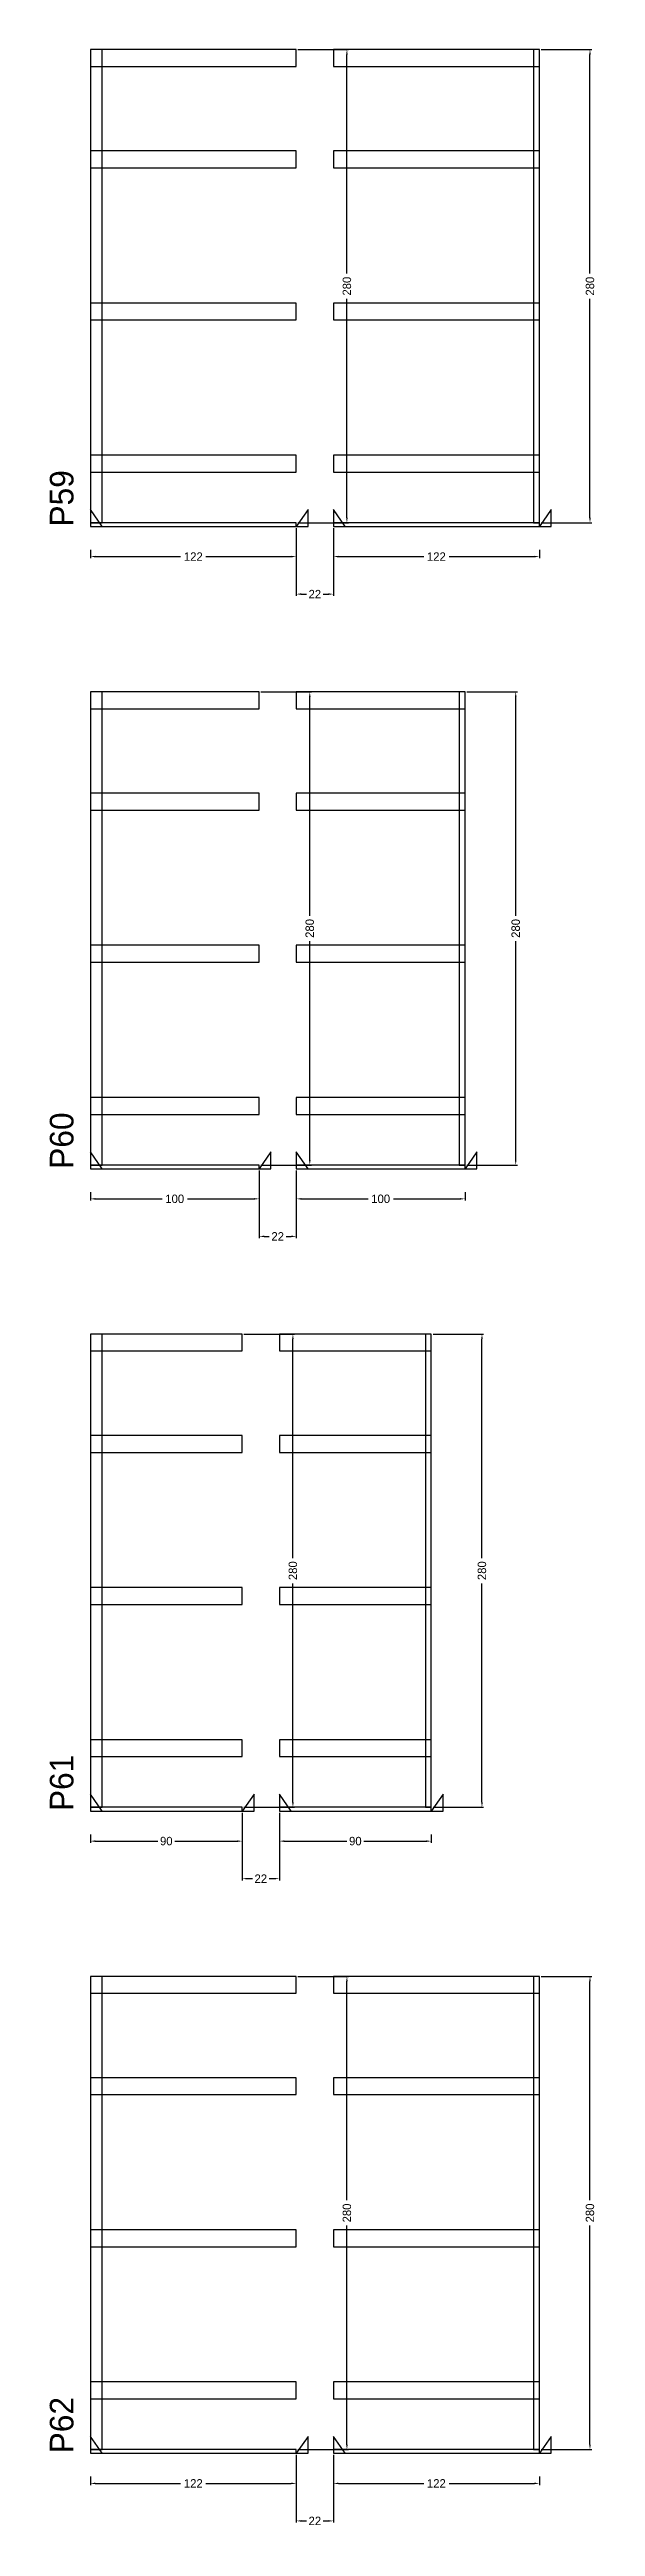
# Model space of a CAD drawing. Header units: centimetres. Extents: x -10500 to 4299, y -11026 to 295.
# Drawn here: x 3976 to 4299, y -9163 to -7698 of the extents above; entities that cross this region are included whole.
import ezdxf

# ---------------------------------------------------------------- set-up
doc = ezdxf.new("R2010")
doc.units = ezdxf.units.CM
for name, color, linetype in [('COTA', 241, 'Continuous'), ('NOMENCLATURA', 7, 'Continuous'), ('SARR_2.2x10', 60, 'Continuous'), ('SARR_2.2x7', 40, 'Continuous')]:
    doc.layers.add(name, color=color, linetype=linetype)
doc.dimstyles.new('PAINEL-NOVA', dxfattribs={"dimtxt": 5, "dimasz": 3, "dimexe": 1, "dimexo": 1, "dimgap": 1, "dimtad": 1, "dimcen": 2.5, "dimazin": 3, "dimtfac": 1, "dimtmove": 0, "dimatfit": 3})

msp = doc.modelspace()

# ---------------------------------------------------------------- texts
at = {"layer": 'NOMENCLATURA'}
for s, p in [('P59', (3990, -7980)), ('P60', (3990, -8360)), ('P61', (3990, -8740)), ('P62', (3990, -9120))]:
    msp.add_text(s, height=14, rotation=90, dxfattribs=at).set_placement(p)

# ---------------------------------------------------------------- blocks, each defined once
blk = doc.blocks.new('_CLOSEDFILLED')
at = {"color": 0, "linetype": 'BYBLOCK'}
blk.add_solid([(-1, 0.16), (0, 0), (-1, -0.16)], dxfattribs=at)
blk = doc.blocks.new('*D829')
for p, q in [((4000, -9133.8), (4000, -9138.8)), ((4003, -9137.8), (4053.5, -9137.8)), ((4068.5, -9137.8), (4119, -9137.8)), ((4122, -9133.8), (4122, -9138.8))]:
    blk.add_line(p, q)
at = {"layer": 'Defpoints'}
for p in [(4000, -9132.8), (4000, -9137.8), (4122, -9132.8)]:
    blk.add_point(p, dxfattribs=at)
at = {"layer": 'SARR_2.2x10', "xscale": 3, "yscale": 3, "rotation": 180}
blk.add_blockref('_CLOSEDFILLED', (4000, -9137.8), dxfattribs=at)
at = {"layer": 'SARR_2.2x10', "xscale": 3, "yscale": 3}
blk.add_blockref('_CLOSEDFILLED', (4122, -9137.8), dxfattribs=at)
at = {"layer": 'SARR_2.2x10', "insert": (4061, -9137.8), "char_height": 5, "attachment_point": 5}
blk.add_mtext('122', dxfattribs=at)
blk = doc.blocks.new('*D830')
for p, q in [((4123, -8837.8), (4153, -8837.8)), ((4152, -8970.3), (4152, -8840.8)), ((4152, -9114.8), (4152, -8985.3)), ((4123, -9117.8), (4153, -9117.8))]:
    blk.add_line(p, q)
at = {"layer": 'Defpoints'}
for p in [(4122, -8837.8), (4122, -9117.8), (4152, -9117.8)]:
    blk.add_point(p, dxfattribs=at)
at = {"layer": 'SARR_2.2x10', "xscale": 3, "yscale": 3}
for p, rotation in [((4152, -8837.8), 90), ((4152, -9117.8), 270)]:
    blk.add_blockref('_CLOSEDFILLED', p, dxfattribs=dict(at, rotation=rotation))
at = {"layer": 'SARR_2.2x10', "insert": (4152, -8977.8), "char_height": 5, "attachment_point": 5, "rotation": 90}
blk.add_mtext('280', dxfattribs=at)
blk = doc.blocks.new('GRA-E')
at = {"layer": 'SARR_2.2x7'}
blk.add_lwpolyline([(0, 0), (7, 0), (0, 10)], close=True, dxfattribs=at)
blk = doc.blocks.new('GRA-D')
at = {"layer": 'SARR_2.2x7'}
blk.add_lwpolyline([(0, 0), (7, 0), (7, 10)], close=True, dxfattribs=at)
blk = doc.blocks.new('*D831')
for p, q in [((4144, -9133.8), (4144, -9138.8)), ((4147, -9137.8), (4197.5, -9137.8)), ((4212.5, -9137.8), (4263, -9137.8)), ((4266, -9133.8), (4266, -9138.8))]:
    blk.add_line(p, q)
at = {"layer": 'Defpoints'}
for p in [(4144, -9132.8), (4144, -9137.8), (4266, -9132.8)]:
    blk.add_point(p, dxfattribs=at)
at = {"layer": 'SARR_2.2x10', "xscale": 3, "yscale": 3, "rotation": 180}
blk.add_blockref('_CLOSEDFILLED', (4144, -9137.8), dxfattribs=at)
at = {"layer": 'SARR_2.2x10', "xscale": 3, "yscale": 3}
blk.add_blockref('_CLOSEDFILLED', (4266, -9137.8), dxfattribs=at)
at = {"layer": 'SARR_2.2x10', "insert": (4205, -9137.8), "char_height": 5, "attachment_point": 5}
blk.add_mtext('122', dxfattribs=at)
blk = doc.blocks.new('*D832')
for p, q in [((4267, -8837.8), (4297, -8837.8)), ((4296, -8970.3), (4296, -8840.8)), ((4296, -9114.8), (4296, -8985.3)), ((4267, -9117.8), (4297, -9117.8))]:
    blk.add_line(p, q)
at = {"layer": 'Defpoints'}
for p in [(4266, -8837.8), (4266, -9117.8), (4296, -9117.8)]:
    blk.add_point(p, dxfattribs=at)
at = {"layer": 'SARR_2.2x10', "xscale": 3, "yscale": 3}
for p, rotation in [((4296, -8837.8), 90), ((4296, -9117.8), 270)]:
    blk.add_blockref('_CLOSEDFILLED', p, dxfattribs=dict(at, rotation=rotation))
at = {"layer": 'SARR_2.2x10', "insert": (4296, -8977.8), "char_height": 5, "attachment_point": 5, "rotation": 90}
blk.add_mtext('280', dxfattribs=at)
blk = doc.blocks.new('*D833')
for p, q in [((4267, -8837.8), (4297, -8837.8)), ((4296, -8970.3), (4296, -8840.8)), ((4296, -9114.8), (4296, -8985.3)), ((4267, -9117.8), (4297, -9117.8))]:
    blk.add_line(p, q)
at = {"layer": 'Defpoints'}
for p in [(4266, -8837.8), (4266, -9117.8), (4296, -9117.8)]:
    blk.add_point(p, dxfattribs=at)
at = {"layer": 'SARR_2.2x10', "xscale": 3, "yscale": 3}
for p, rotation in [((4296, -8837.8), 90), ((4296, -9117.8), 270)]:
    blk.add_blockref('_CLOSEDFILLED', p, dxfattribs=dict(at, rotation=rotation))
at = {"layer": 'SARR_2.2x10', "insert": (4296, -8977.8), "char_height": 5, "attachment_point": 5, "rotation": 90}
blk.add_mtext('280', dxfattribs=at)
blk = doc.blocks.new('*D834')
for p, q in [((4267, -8837.8), (4297, -8837.8)), ((4296, -8970.3), (4296, -8840.8)), ((4296, -9114.8), (4296, -8985.3)), ((4267, -9117.8), (4297, -9117.8))]:
    blk.add_line(p, q)
at = {"layer": 'Defpoints'}
for p in [(4266, -8837.8), (4266, -9117.8), (4296, -9117.8)]:
    blk.add_point(p, dxfattribs=at)
at = {"layer": 'SARR_2.2x10', "xscale": 3, "yscale": 3}
for p, rotation in [((4296, -8837.8), 90), ((4296, -9117.8), 270)]:
    blk.add_blockref('_CLOSEDFILLED', p, dxfattribs=dict(at, rotation=rotation))
at = {"layer": 'SARR_2.2x10', "insert": (4296, -8977.8), "char_height": 5, "attachment_point": 5, "rotation": 90}
blk.add_mtext('280', dxfattribs=at)
blk = doc.blocks.new('*D835')
for p, q in [((4267, -8837.8), (4297, -8837.8)), ((4296, -8970.3), (4296, -8840.8)), ((4296, -9114.8), (4296, -8985.3)), ((4267, -9117.8), (4297, -9117.8))]:
    blk.add_line(p, q)
at = {"layer": 'Defpoints'}
for p in [(4266, -8837.8), (4266, -9117.8), (4296, -9117.8)]:
    blk.add_point(p, dxfattribs=at)
at = {"layer": 'SARR_2.2x10', "xscale": 3, "yscale": 3}
for p, rotation in [((4296, -8837.8), 90), ((4296, -9117.8), 270)]:
    blk.add_blockref('_CLOSEDFILLED', p, dxfattribs=dict(at, rotation=rotation))
at = {"layer": 'SARR_2.2x10', "insert": (4296, -8977.8), "char_height": 5, "attachment_point": 5, "rotation": 90}
blk.add_mtext('280', dxfattribs=at)
blk = doc.blocks.new('*D836')
for p, q in [((4267, -8837.8), (4297, -8837.8)), ((4296, -8970.3), (4296, -8840.8)), ((4296, -9114.8), (4296, -8985.3)), ((4267, -9117.8), (4297, -9117.8))]:
    blk.add_line(p, q)
at = {"layer": 'Defpoints'}
for p in [(4266, -8837.8), (4266, -9117.8), (4296, -9117.8)]:
    blk.add_point(p, dxfattribs=at)
at = {"layer": 'SARR_2.2x10', "xscale": 3, "yscale": 3}
for p, rotation in [((4296, -8837.8), 90), ((4296, -9117.8), 270)]:
    blk.add_blockref('_CLOSEDFILLED', p, dxfattribs=dict(at, rotation=rotation))
at = {"layer": 'SARR_2.2x10', "insert": (4296, -8977.8), "char_height": 5, "attachment_point": 5, "rotation": 90}
blk.add_mtext('280', dxfattribs=at)
blk = doc.blocks.new('*D837')
for p, q in [((4267, -8837.8), (4297, -8837.8)), ((4296, -8970.3), (4296, -8840.8)), ((4296, -9114.8), (4296, -8985.3)), ((4267, -9117.8), (4297, -9117.8))]:
    blk.add_line(p, q)
at = {"layer": 'Defpoints'}
for p in [(4266, -8837.8), (4266, -9117.8), (4296, -9117.8)]:
    blk.add_point(p, dxfattribs=at)
at = {"layer": 'SARR_2.2x10', "xscale": 3, "yscale": 3}
for p, rotation in [((4296, -8837.8), 90), ((4296, -9117.8), 270)]:
    blk.add_blockref('_CLOSEDFILLED', p, dxfattribs=dict(at, rotation=rotation))
at = {"layer": 'SARR_2.2x10', "insert": (4296, -8977.8), "char_height": 5, "attachment_point": 5, "rotation": 90}
blk.add_mtext('280', dxfattribs=at)
blk = doc.blocks.new('*D838')
for p, q in [((4267, -8837.8), (4297, -8837.8)), ((4296, -8970.3), (4296, -8840.8)), ((4296, -9114.8), (4296, -8985.3)), ((4267, -9117.8), (4297, -9117.8))]:
    blk.add_line(p, q)
at = {"layer": 'Defpoints'}
for p in [(4266, -8837.8), (4266, -9117.8), (4296, -9117.8)]:
    blk.add_point(p, dxfattribs=at)
at = {"layer": 'SARR_2.2x10', "xscale": 3, "yscale": 3}
for p, rotation in [((4296, -8837.8), 90), ((4296, -9117.8), 270)]:
    blk.add_blockref('_CLOSEDFILLED', p, dxfattribs=dict(at, rotation=rotation))
at = {"layer": 'SARR_2.2x10', "insert": (4296, -8977.8), "char_height": 5, "attachment_point": 5, "rotation": 90}
blk.add_mtext('280', dxfattribs=at)
blk = doc.blocks.new('*D839')
for p, q in [((4267, -8837.8), (4297, -8837.8)), ((4296, -8970.3), (4296, -8840.8)), ((4296, -9114.8), (4296, -8985.3)), ((4267, -9117.8), (4297, -9117.8))]:
    blk.add_line(p, q)
at = {"layer": 'Defpoints'}
for p in [(4266, -8837.8), (4266, -9117.8), (4296, -9117.8)]:
    blk.add_point(p, dxfattribs=at)
at = {"layer": 'SARR_2.2x10', "xscale": 3, "yscale": 3}
for p, rotation in [((4296, -8837.8), 90), ((4296, -9117.8), 270)]:
    blk.add_blockref('_CLOSEDFILLED', p, dxfattribs=dict(at, rotation=rotation))
at = {"layer": 'SARR_2.2x10', "insert": (4296, -8977.8), "char_height": 5, "attachment_point": 5, "rotation": 90}
blk.add_mtext('280', dxfattribs=at)
blk = doc.blocks.new('*D840')
for p, q in [((4267, -8837.8), (4297, -8837.8)), ((4296, -8970.3), (4296, -8840.8)), ((4296, -9114.8), (4296, -8985.3)), ((4267, -9117.8), (4297, -9117.8))]:
    blk.add_line(p, q)
at = {"layer": 'Defpoints'}
for p in [(4266, -8837.8), (4266, -9117.8), (4296, -9117.8)]:
    blk.add_point(p, dxfattribs=at)
at = {"layer": 'SARR_2.2x10', "xscale": 3, "yscale": 3}
for p, rotation in [((4296, -8837.8), 90), ((4296, -9117.8), 270)]:
    blk.add_blockref('_CLOSEDFILLED', p, dxfattribs=dict(at, rotation=rotation))
at = {"layer": 'SARR_2.2x10', "insert": (4296, -8977.8), "char_height": 5, "attachment_point": 5, "rotation": 90}
blk.add_mtext('280', dxfattribs=at)
blk = doc.blocks.new('*D841')
for p, q in [((4267, -8837.8), (4297, -8837.8)), ((4296, -8970.3), (4296, -8840.8)), ((4296, -9114.8), (4296, -8985.3)), ((4267, -9117.8), (4297, -9117.8))]:
    blk.add_line(p, q)
at = {"layer": 'Defpoints'}
for p in [(4266, -8837.8), (4266, -9117.8), (4296, -9117.8)]:
    blk.add_point(p, dxfattribs=at)
at = {"layer": 'SARR_2.2x10', "xscale": 3, "yscale": 3}
for p, rotation in [((4296, -8837.8), 90), ((4296, -9117.8), 270)]:
    blk.add_blockref('_CLOSEDFILLED', p, dxfattribs=dict(at, rotation=rotation))
at = {"layer": 'SARR_2.2x10', "insert": (4296, -8977.8), "char_height": 5, "attachment_point": 5, "rotation": 90}
blk.add_mtext('280', dxfattribs=at)
blk = doc.blocks.new('*D842')
for p, q in [((4122, -9121), (4122, -9161)), ((4144, -9121), (4144, -9161)), ((4125, -9160), (4128, -9160)), ((4138, -9160), (4141, -9160))]:
    blk.add_line(p, q)
at = {"layer": 'Defpoints'}
for p in [(4122, -9120), (4144, -9120), (4122, -9160)]:
    blk.add_point(p, dxfattribs=at)
at = {"layer": 'COTA', "xscale": 3, "yscale": 3, "rotation": 180}
blk.add_blockref('_CLOSEDFILLED', (4122, -9160), dxfattribs=at)
at = {"layer": 'COTA', "xscale": 3, "yscale": 3}
blk.add_blockref('_CLOSEDFILLED', (4144, -9160), dxfattribs=at)
at = {"layer": 'COTA', "insert": (4133, -9160), "char_height": 5, "attachment_point": 5}
blk.add_mtext('22', dxfattribs=at)
blk = doc.blocks.new('*D795')
for p, q in [((4000, -8753.8), (4000, -8758.8)), ((4003, -8757.8), (4040, -8757.8)), ((4050, -8757.8), (4087, -8757.8)), ((4090, -8753.8), (4090, -8758.8))]:
    blk.add_line(p, q)
at = {"layer": 'Defpoints'}
for p in [(4000, -8752.8), (4000, -8757.8), (4090, -8752.8)]:
    blk.add_point(p, dxfattribs=at)
at = {"layer": 'SARR_2.2x10', "xscale": 3, "yscale": 3, "rotation": 180}
blk.add_blockref('_CLOSEDFILLED', (4000, -8757.8), dxfattribs=at)
at = {"layer": 'SARR_2.2x10', "xscale": 3, "yscale": 3}
blk.add_blockref('_CLOSEDFILLED', (4090, -8757.8), dxfattribs=at)
at = {"layer": 'SARR_2.2x10', "insert": (4045, -8757.8), "char_height": 5, "attachment_point": 5}
blk.add_mtext('90', dxfattribs=at)
blk = doc.blocks.new('*D796')
for p, q in [((4091, -8457.8), (4121, -8457.8)), ((4120, -8590.3), (4120, -8460.8)), ((4120, -8734.8), (4120, -8605.3)), ((4091, -8737.8), (4121, -8737.8))]:
    blk.add_line(p, q)
at = {"layer": 'Defpoints'}
for p in [(4090, -8457.8), (4090, -8737.8), (4120, -8737.8)]:
    blk.add_point(p, dxfattribs=at)
at = {"layer": 'SARR_2.2x10', "xscale": 3, "yscale": 3}
for p, rotation in [((4120, -8457.8), 90), ((4120, -8737.8), 270)]:
    blk.add_blockref('_CLOSEDFILLED', p, dxfattribs=dict(at, rotation=rotation))
at = {"layer": 'SARR_2.2x10', "insert": (4120, -8597.8), "char_height": 5, "attachment_point": 5, "rotation": 90}
blk.add_mtext('280', dxfattribs=at)
blk = doc.blocks.new('*D797')
for p, q in [((4112, -8753.8), (4112, -8758.8)), ((4115, -8757.8), (4152, -8757.8)), ((4162, -8757.8), (4199, -8757.8)), ((4202, -8753.8), (4202, -8758.8))]:
    blk.add_line(p, q)
at = {"layer": 'Defpoints'}
for p in [(4112, -8752.8), (4112, -8757.8), (4202, -8752.8)]:
    blk.add_point(p, dxfattribs=at)
at = {"layer": 'SARR_2.2x10', "xscale": 3, "yscale": 3, "rotation": 180}
blk.add_blockref('_CLOSEDFILLED', (4112, -8757.8), dxfattribs=at)
at = {"layer": 'SARR_2.2x10', "xscale": 3, "yscale": 3}
blk.add_blockref('_CLOSEDFILLED', (4202, -8757.8), dxfattribs=at)
at = {"layer": 'SARR_2.2x10', "insert": (4157, -8757.8), "char_height": 5, "attachment_point": 5}
blk.add_mtext('90', dxfattribs=at)
blk = doc.blocks.new('*D798')
for p, q in [((4203, -8457.8), (4233, -8457.8)), ((4232, -8590.3), (4232, -8460.8)), ((4232, -8734.8), (4232, -8605.3)), ((4203, -8737.8), (4233, -8737.8))]:
    blk.add_line(p, q)
at = {"layer": 'Defpoints'}
for p in [(4202, -8457.8), (4202, -8737.8), (4232, -8737.8)]:
    blk.add_point(p, dxfattribs=at)
at = {"layer": 'SARR_2.2x10', "xscale": 3, "yscale": 3}
for p, rotation in [((4232, -8457.8), 90), ((4232, -8737.8), 270)]:
    blk.add_blockref('_CLOSEDFILLED', p, dxfattribs=dict(at, rotation=rotation))
at = {"layer": 'SARR_2.2x10', "insert": (4232, -8597.8), "char_height": 5, "attachment_point": 5, "rotation": 90}
blk.add_mtext('280', dxfattribs=at)
blk = doc.blocks.new('*D799')
for p, q in [((4203, -8457.8), (4233, -8457.8)), ((4232, -8590.3), (4232, -8460.8)), ((4232, -8734.8), (4232, -8605.3)), ((4203, -8737.8), (4233, -8737.8))]:
    blk.add_line(p, q)
at = {"layer": 'Defpoints'}
for p in [(4202, -8457.8), (4202, -8737.8), (4232, -8737.8)]:
    blk.add_point(p, dxfattribs=at)
at = {"layer": 'SARR_2.2x10', "xscale": 3, "yscale": 3}
for p, rotation in [((4232, -8457.8), 90), ((4232, -8737.8), 270)]:
    blk.add_blockref('_CLOSEDFILLED', p, dxfattribs=dict(at, rotation=rotation))
at = {"layer": 'SARR_2.2x10', "insert": (4232, -8597.8), "char_height": 5, "attachment_point": 5, "rotation": 90}
blk.add_mtext('280', dxfattribs=at)
blk = doc.blocks.new('*D800')
for p, q in [((4203, -8457.8), (4233, -8457.8)), ((4232, -8590.3), (4232, -8460.8)), ((4232, -8734.8), (4232, -8605.3)), ((4203, -8737.8), (4233, -8737.8))]:
    blk.add_line(p, q)
at = {"layer": 'Defpoints'}
for p in [(4202, -8457.8), (4202, -8737.8), (4232, -8737.8)]:
    blk.add_point(p, dxfattribs=at)
at = {"layer": 'SARR_2.2x10', "xscale": 3, "yscale": 3}
for p, rotation in [((4232, -8457.8), 90), ((4232, -8737.8), 270)]:
    blk.add_blockref('_CLOSEDFILLED', p, dxfattribs=dict(at, rotation=rotation))
at = {"layer": 'SARR_2.2x10', "insert": (4232, -8597.8), "char_height": 5, "attachment_point": 5, "rotation": 90}
blk.add_mtext('280', dxfattribs=at)
blk = doc.blocks.new('*D801')
for p, q in [((4203, -8457.8), (4233, -8457.8)), ((4232, -8590.3), (4232, -8460.8)), ((4232, -8734.8), (4232, -8605.3)), ((4203, -8737.8), (4233, -8737.8))]:
    blk.add_line(p, q)
at = {"layer": 'Defpoints'}
for p in [(4202, -8457.8), (4202, -8737.8), (4232, -8737.8)]:
    blk.add_point(p, dxfattribs=at)
at = {"layer": 'SARR_2.2x10', "xscale": 3, "yscale": 3}
for p, rotation in [((4232, -8457.8), 90), ((4232, -8737.8), 270)]:
    blk.add_blockref('_CLOSEDFILLED', p, dxfattribs=dict(at, rotation=rotation))
at = {"layer": 'SARR_2.2x10', "insert": (4232, -8597.8), "char_height": 5, "attachment_point": 5, "rotation": 90}
blk.add_mtext('280', dxfattribs=at)
blk = doc.blocks.new('*D802')
for p, q in [((4203, -8457.8), (4233, -8457.8)), ((4232, -8590.3), (4232, -8460.8)), ((4232, -8734.8), (4232, -8605.3)), ((4203, -8737.8), (4233, -8737.8))]:
    blk.add_line(p, q)
at = {"layer": 'Defpoints'}
for p in [(4202, -8457.8), (4202, -8737.8), (4232, -8737.8)]:
    blk.add_point(p, dxfattribs=at)
at = {"layer": 'SARR_2.2x10', "xscale": 3, "yscale": 3}
for p, rotation in [((4232, -8457.8), 90), ((4232, -8737.8), 270)]:
    blk.add_blockref('_CLOSEDFILLED', p, dxfattribs=dict(at, rotation=rotation))
at = {"layer": 'SARR_2.2x10', "insert": (4232, -8597.8), "char_height": 5, "attachment_point": 5, "rotation": 90}
blk.add_mtext('280', dxfattribs=at)
blk = doc.blocks.new('*D803')
for p, q in [((4203, -8457.8), (4233, -8457.8)), ((4232, -8590.3), (4232, -8460.8)), ((4232, -8734.8), (4232, -8605.3)), ((4203, -8737.8), (4233, -8737.8))]:
    blk.add_line(p, q)
at = {"layer": 'Defpoints'}
for p in [(4202, -8457.8), (4202, -8737.8), (4232, -8737.8)]:
    blk.add_point(p, dxfattribs=at)
at = {"layer": 'SARR_2.2x10', "xscale": 3, "yscale": 3}
for p, rotation in [((4232, -8457.8), 90), ((4232, -8737.8), 270)]:
    blk.add_blockref('_CLOSEDFILLED', p, dxfattribs=dict(at, rotation=rotation))
at = {"layer": 'SARR_2.2x10', "insert": (4232, -8597.8), "char_height": 5, "attachment_point": 5, "rotation": 90}
blk.add_mtext('280', dxfattribs=at)
blk = doc.blocks.new('*D804')
for p, q in [((4203, -8457.8), (4233, -8457.8)), ((4232, -8590.3), (4232, -8460.8)), ((4232, -8734.8), (4232, -8605.3)), ((4203, -8737.8), (4233, -8737.8))]:
    blk.add_line(p, q)
at = {"layer": 'Defpoints'}
for p in [(4202, -8457.8), (4202, -8737.8), (4232, -8737.8)]:
    blk.add_point(p, dxfattribs=at)
at = {"layer": 'SARR_2.2x10', "xscale": 3, "yscale": 3}
for p, rotation in [((4232, -8457.8), 90), ((4232, -8737.8), 270)]:
    blk.add_blockref('_CLOSEDFILLED', p, dxfattribs=dict(at, rotation=rotation))
at = {"layer": 'SARR_2.2x10', "insert": (4232, -8597.8), "char_height": 5, "attachment_point": 5, "rotation": 90}
blk.add_mtext('280', dxfattribs=at)
blk = doc.blocks.new('*D805')
for p, q in [((4203, -8457.8), (4233, -8457.8)), ((4232, -8590.3), (4232, -8460.8)), ((4232, -8734.8), (4232, -8605.3)), ((4203, -8737.8), (4233, -8737.8))]:
    blk.add_line(p, q)
at = {"layer": 'Defpoints'}
for p in [(4202, -8457.8), (4202, -8737.8), (4232, -8737.8)]:
    blk.add_point(p, dxfattribs=at)
at = {"layer": 'SARR_2.2x10', "xscale": 3, "yscale": 3}
for p, rotation in [((4232, -8457.8), 90), ((4232, -8737.8), 270)]:
    blk.add_blockref('_CLOSEDFILLED', p, dxfattribs=dict(at, rotation=rotation))
at = {"layer": 'SARR_2.2x10', "insert": (4232, -8597.8), "char_height": 5, "attachment_point": 5, "rotation": 90}
blk.add_mtext('280', dxfattribs=at)
blk = doc.blocks.new('*D806')
for p, q in [((4203, -8457.8), (4233, -8457.8)), ((4232, -8590.3), (4232, -8460.8)), ((4232, -8734.8), (4232, -8605.3)), ((4203, -8737.8), (4233, -8737.8))]:
    blk.add_line(p, q)
at = {"layer": 'Defpoints'}
for p in [(4202, -8457.8), (4202, -8737.8), (4232, -8737.8)]:
    blk.add_point(p, dxfattribs=at)
at = {"layer": 'SARR_2.2x10', "xscale": 3, "yscale": 3}
for p, rotation in [((4232, -8457.8), 90), ((4232, -8737.8), 270)]:
    blk.add_blockref('_CLOSEDFILLED', p, dxfattribs=dict(at, rotation=rotation))
at = {"layer": 'SARR_2.2x10', "insert": (4232, -8597.8), "char_height": 5, "attachment_point": 5, "rotation": 90}
blk.add_mtext('280', dxfattribs=at)
blk = doc.blocks.new('*D807')
for p, q in [((4203, -8457.8), (4233, -8457.8)), ((4232, -8590.3), (4232, -8460.8)), ((4232, -8734.8), (4232, -8605.3)), ((4203, -8737.8), (4233, -8737.8))]:
    blk.add_line(p, q)
at = {"layer": 'Defpoints'}
for p in [(4202, -8457.8), (4202, -8737.8), (4232, -8737.8)]:
    blk.add_point(p, dxfattribs=at)
at = {"layer": 'SARR_2.2x10', "xscale": 3, "yscale": 3}
for p, rotation in [((4232, -8457.8), 90), ((4232, -8737.8), 270)]:
    blk.add_blockref('_CLOSEDFILLED', p, dxfattribs=dict(at, rotation=rotation))
at = {"layer": 'SARR_2.2x10', "insert": (4232, -8597.8), "char_height": 5, "attachment_point": 5, "rotation": 90}
blk.add_mtext('280', dxfattribs=at)
blk = doc.blocks.new('*D808')
for p, q in [((4090, -8741), (4090, -8781)), ((4112, -8741), (4112, -8781)), ((4093, -8780), (4096, -8780)), ((4106, -8780), (4109, -8780))]:
    blk.add_line(p, q)
at = {"layer": 'Defpoints'}
for p in [(4090, -8740), (4112, -8740), (4090, -8780)]:
    blk.add_point(p, dxfattribs=at)
at = {"layer": 'COTA', "xscale": 3, "yscale": 3, "rotation": 180}
blk.add_blockref('_CLOSEDFILLED', (4090, -8780), dxfattribs=at)
at = {"layer": 'COTA', "xscale": 3, "yscale": 3}
blk.add_blockref('_CLOSEDFILLED', (4112, -8780), dxfattribs=at)
at = {"layer": 'COTA', "insert": (4101, -8780), "char_height": 5, "attachment_point": 5}
blk.add_mtext('22', dxfattribs=at)
blk = doc.blocks.new('*D761')
for p, q in [((4000, -8373.8), (4000, -8378.8)), ((4003, -8377.8), (4042.5, -8377.8)), ((4057.5, -8377.8), (4097, -8377.8)), ((4100, -8373.8), (4100, -8378.8))]:
    blk.add_line(p, q)
at = {"layer": 'Defpoints'}
for p in [(4000, -8372.8), (4000, -8377.8), (4100, -8372.8)]:
    blk.add_point(p, dxfattribs=at)
at = {"layer": 'SARR_2.2x10', "xscale": 3, "yscale": 3, "rotation": 180}
blk.add_blockref('_CLOSEDFILLED', (4000, -8377.8), dxfattribs=at)
at = {"layer": 'SARR_2.2x10', "xscale": 3, "yscale": 3}
blk.add_blockref('_CLOSEDFILLED', (4100, -8377.8), dxfattribs=at)
at = {"layer": 'SARR_2.2x10', "insert": (4050, -8377.8), "char_height": 5, "attachment_point": 5}
blk.add_mtext('100', dxfattribs=at)
blk = doc.blocks.new('*D762')
for p, q in [((4101, -8077.8), (4131, -8077.8)), ((4130, -8210.3), (4130, -8080.8)), ((4130, -8354.8), (4130, -8225.3)), ((4101, -8357.8), (4131, -8357.8))]:
    blk.add_line(p, q)
at = {"layer": 'Defpoints'}
for p in [(4100, -8077.8), (4100, -8357.8), (4130, -8357.8)]:
    blk.add_point(p, dxfattribs=at)
at = {"layer": 'SARR_2.2x10', "xscale": 3, "yscale": 3}
for p, rotation in [((4130, -8077.8), 90), ((4130, -8357.8), 270)]:
    blk.add_blockref('_CLOSEDFILLED', p, dxfattribs=dict(at, rotation=rotation))
at = {"layer": 'SARR_2.2x10', "insert": (4130, -8217.8), "char_height": 5, "attachment_point": 5, "rotation": 90}
blk.add_mtext('280', dxfattribs=at)
blk = doc.blocks.new('*D763')
for p, q in [((4122, -8373.8), (4122, -8378.8)), ((4125, -8377.8), (4164.5, -8377.8)), ((4179.5, -8377.8), (4219, -8377.8)), ((4222, -8373.8), (4222, -8378.8))]:
    blk.add_line(p, q)
at = {"layer": 'Defpoints'}
for p in [(4122, -8372.8), (4122, -8377.8), (4222, -8372.8)]:
    blk.add_point(p, dxfattribs=at)
at = {"layer": 'SARR_2.2x10', "xscale": 3, "yscale": 3, "rotation": 180}
blk.add_blockref('_CLOSEDFILLED', (4122, -8377.8), dxfattribs=at)
at = {"layer": 'SARR_2.2x10', "xscale": 3, "yscale": 3}
blk.add_blockref('_CLOSEDFILLED', (4222, -8377.8), dxfattribs=at)
at = {"layer": 'SARR_2.2x10', "insert": (4172, -8377.8), "char_height": 5, "attachment_point": 5}
blk.add_mtext('100', dxfattribs=at)
blk = doc.blocks.new('*D764')
for p, q in [((4223, -8077.8), (4253, -8077.8)), ((4252, -8210.3), (4252, -8080.8)), ((4252, -8354.8), (4252, -8225.3)), ((4223, -8357.8), (4253, -8357.8))]:
    blk.add_line(p, q)
at = {"layer": 'Defpoints'}
for p in [(4222, -8077.8), (4222, -8357.8), (4252, -8357.8)]:
    blk.add_point(p, dxfattribs=at)
at = {"layer": 'SARR_2.2x10', "xscale": 3, "yscale": 3}
for p, rotation in [((4252, -8077.8), 90), ((4252, -8357.8), 270)]:
    blk.add_blockref('_CLOSEDFILLED', p, dxfattribs=dict(at, rotation=rotation))
at = {"layer": 'SARR_2.2x10', "insert": (4252, -8217.8), "char_height": 5, "attachment_point": 5, "rotation": 90}
blk.add_mtext('280', dxfattribs=at)
blk = doc.blocks.new('*D765')
for p, q in [((4223, -8077.8), (4253, -8077.8)), ((4252, -8210.3), (4252, -8080.8)), ((4252, -8354.8), (4252, -8225.3)), ((4223, -8357.8), (4253, -8357.8))]:
    blk.add_line(p, q)
at = {"layer": 'Defpoints'}
for p in [(4222, -8077.8), (4222, -8357.8), (4252, -8357.8)]:
    blk.add_point(p, dxfattribs=at)
at = {"layer": 'SARR_2.2x10', "xscale": 3, "yscale": 3}
for p, rotation in [((4252, -8077.8), 90), ((4252, -8357.8), 270)]:
    blk.add_blockref('_CLOSEDFILLED', p, dxfattribs=dict(at, rotation=rotation))
at = {"layer": 'SARR_2.2x10', "insert": (4252, -8217.8), "char_height": 5, "attachment_point": 5, "rotation": 90}
blk.add_mtext('280', dxfattribs=at)
blk = doc.blocks.new('*D766')
for p, q in [((4223, -8077.8), (4253, -8077.8)), ((4252, -8210.3), (4252, -8080.8)), ((4252, -8354.8), (4252, -8225.3)), ((4223, -8357.8), (4253, -8357.8))]:
    blk.add_line(p, q)
at = {"layer": 'Defpoints'}
for p in [(4222, -8077.8), (4222, -8357.8), (4252, -8357.8)]:
    blk.add_point(p, dxfattribs=at)
at = {"layer": 'SARR_2.2x10', "xscale": 3, "yscale": 3}
for p, rotation in [((4252, -8077.8), 90), ((4252, -8357.8), 270)]:
    blk.add_blockref('_CLOSEDFILLED', p, dxfattribs=dict(at, rotation=rotation))
at = {"layer": 'SARR_2.2x10', "insert": (4252, -8217.8), "char_height": 5, "attachment_point": 5, "rotation": 90}
blk.add_mtext('280', dxfattribs=at)
blk = doc.blocks.new('*D767')
for p, q in [((4223, -8077.8), (4253, -8077.8)), ((4252, -8210.3), (4252, -8080.8)), ((4252, -8354.8), (4252, -8225.3)), ((4223, -8357.8), (4253, -8357.8))]:
    blk.add_line(p, q)
at = {"layer": 'Defpoints'}
for p in [(4222, -8077.8), (4222, -8357.8), (4252, -8357.8)]:
    blk.add_point(p, dxfattribs=at)
at = {"layer": 'SARR_2.2x10', "xscale": 3, "yscale": 3}
for p, rotation in [((4252, -8077.8), 90), ((4252, -8357.8), 270)]:
    blk.add_blockref('_CLOSEDFILLED', p, dxfattribs=dict(at, rotation=rotation))
at = {"layer": 'SARR_2.2x10', "insert": (4252, -8217.8), "char_height": 5, "attachment_point": 5, "rotation": 90}
blk.add_mtext('280', dxfattribs=at)
blk = doc.blocks.new('*D768')
for p, q in [((4223, -8077.8), (4253, -8077.8)), ((4252, -8210.3), (4252, -8080.8)), ((4252, -8354.8), (4252, -8225.3)), ((4223, -8357.8), (4253, -8357.8))]:
    blk.add_line(p, q)
at = {"layer": 'Defpoints'}
for p in [(4222, -8077.8), (4222, -8357.8), (4252, -8357.8)]:
    blk.add_point(p, dxfattribs=at)
at = {"layer": 'SARR_2.2x10', "xscale": 3, "yscale": 3}
for p, rotation in [((4252, -8077.8), 90), ((4252, -8357.8), 270)]:
    blk.add_blockref('_CLOSEDFILLED', p, dxfattribs=dict(at, rotation=rotation))
at = {"layer": 'SARR_2.2x10', "insert": (4252, -8217.8), "char_height": 5, "attachment_point": 5, "rotation": 90}
blk.add_mtext('280', dxfattribs=at)
blk = doc.blocks.new('*D769')
for p, q in [((4223, -8077.8), (4253, -8077.8)), ((4252, -8210.3), (4252, -8080.8)), ((4252, -8354.8), (4252, -8225.3)), ((4223, -8357.8), (4253, -8357.8))]:
    blk.add_line(p, q)
at = {"layer": 'Defpoints'}
for p in [(4222, -8077.8), (4222, -8357.8), (4252, -8357.8)]:
    blk.add_point(p, dxfattribs=at)
at = {"layer": 'SARR_2.2x10', "xscale": 3, "yscale": 3}
for p, rotation in [((4252, -8077.8), 90), ((4252, -8357.8), 270)]:
    blk.add_blockref('_CLOSEDFILLED', p, dxfattribs=dict(at, rotation=rotation))
at = {"layer": 'SARR_2.2x10', "insert": (4252, -8217.8), "char_height": 5, "attachment_point": 5, "rotation": 90}
blk.add_mtext('280', dxfattribs=at)
blk = doc.blocks.new('*D770')
for p, q in [((4223, -8077.8), (4253, -8077.8)), ((4252, -8210.3), (4252, -8080.8)), ((4252, -8354.8), (4252, -8225.3)), ((4223, -8357.8), (4253, -8357.8))]:
    blk.add_line(p, q)
at = {"layer": 'Defpoints'}
for p in [(4222, -8077.8), (4222, -8357.8), (4252, -8357.8)]:
    blk.add_point(p, dxfattribs=at)
at = {"layer": 'SARR_2.2x10', "xscale": 3, "yscale": 3}
for p, rotation in [((4252, -8077.8), 90), ((4252, -8357.8), 270)]:
    blk.add_blockref('_CLOSEDFILLED', p, dxfattribs=dict(at, rotation=rotation))
at = {"layer": 'SARR_2.2x10', "insert": (4252, -8217.8), "char_height": 5, "attachment_point": 5, "rotation": 90}
blk.add_mtext('280', dxfattribs=at)
blk = doc.blocks.new('*D771')
for p, q in [((4223, -8077.8), (4253, -8077.8)), ((4252, -8210.3), (4252, -8080.8)), ((4252, -8354.8), (4252, -8225.3)), ((4223, -8357.8), (4253, -8357.8))]:
    blk.add_line(p, q)
at = {"layer": 'Defpoints'}
for p in [(4222, -8077.8), (4222, -8357.8), (4252, -8357.8)]:
    blk.add_point(p, dxfattribs=at)
at = {"layer": 'SARR_2.2x10', "xscale": 3, "yscale": 3}
for p, rotation in [((4252, -8077.8), 90), ((4252, -8357.8), 270)]:
    blk.add_blockref('_CLOSEDFILLED', p, dxfattribs=dict(at, rotation=rotation))
at = {"layer": 'SARR_2.2x10', "insert": (4252, -8217.8), "char_height": 5, "attachment_point": 5, "rotation": 90}
blk.add_mtext('280', dxfattribs=at)
blk = doc.blocks.new('*D772')
for p, q in [((4223, -8077.8), (4253, -8077.8)), ((4252, -8210.3), (4252, -8080.8)), ((4252, -8354.8), (4252, -8225.3)), ((4223, -8357.8), (4253, -8357.8))]:
    blk.add_line(p, q)
at = {"layer": 'Defpoints'}
for p in [(4222, -8077.8), (4222, -8357.8), (4252, -8357.8)]:
    blk.add_point(p, dxfattribs=at)
at = {"layer": 'SARR_2.2x10', "xscale": 3, "yscale": 3}
for p, rotation in [((4252, -8077.8), 90), ((4252, -8357.8), 270)]:
    blk.add_blockref('_CLOSEDFILLED', p, dxfattribs=dict(at, rotation=rotation))
at = {"layer": 'SARR_2.2x10', "insert": (4252, -8217.8), "char_height": 5, "attachment_point": 5, "rotation": 90}
blk.add_mtext('280', dxfattribs=at)
blk = doc.blocks.new('*D773')
for p, q in [((4223, -8077.8), (4253, -8077.8)), ((4252, -8210.3), (4252, -8080.8)), ((4252, -8354.8), (4252, -8225.3)), ((4223, -8357.8), (4253, -8357.8))]:
    blk.add_line(p, q)
at = {"layer": 'Defpoints'}
for p in [(4222, -8077.8), (4222, -8357.8), (4252, -8357.8)]:
    blk.add_point(p, dxfattribs=at)
at = {"layer": 'SARR_2.2x10', "xscale": 3, "yscale": 3}
for p, rotation in [((4252, -8077.8), 90), ((4252, -8357.8), 270)]:
    blk.add_blockref('_CLOSEDFILLED', p, dxfattribs=dict(at, rotation=rotation))
at = {"layer": 'SARR_2.2x10', "insert": (4252, -8217.8), "char_height": 5, "attachment_point": 5, "rotation": 90}
blk.add_mtext('280', dxfattribs=at)
blk = doc.blocks.new('*D774')
for p, q in [((4100, -8361), (4100, -8401)), ((4122, -8361), (4122, -8401)), ((4103, -8400), (4106, -8400)), ((4116, -8400), (4119, -8400))]:
    blk.add_line(p, q)
at = {"layer": 'Defpoints'}
for p in [(4100, -8360), (4122, -8360), (4100, -8400)]:
    blk.add_point(p, dxfattribs=at)
at = {"layer": 'COTA', "xscale": 3, "yscale": 3, "rotation": 180}
blk.add_blockref('_CLOSEDFILLED', (4100, -8400), dxfattribs=at)
at = {"layer": 'COTA', "xscale": 3, "yscale": 3}
blk.add_blockref('_CLOSEDFILLED', (4122, -8400), dxfattribs=at)
at = {"layer": 'COTA', "insert": (4111, -8400), "char_height": 5, "attachment_point": 5}
blk.add_mtext('22', dxfattribs=at)
blk = doc.blocks.new('*D727')
for p, q in [((4000, -7993.8), (4000, -7998.8)), ((4003, -7997.8), (4053.5, -7997.8)), ((4068.5, -7997.8), (4119, -7997.8)), ((4122, -7993.8), (4122, -7998.8))]:
    blk.add_line(p, q)
at = {"layer": 'Defpoints'}
for p in [(4000, -7992.8), (4000, -7997.8), (4122, -7992.8)]:
    blk.add_point(p, dxfattribs=at)
at = {"layer": 'SARR_2.2x10', "xscale": 3, "yscale": 3, "rotation": 180}
blk.add_blockref('_CLOSEDFILLED', (4000, -7997.8), dxfattribs=at)
at = {"layer": 'SARR_2.2x10', "xscale": 3, "yscale": 3}
blk.add_blockref('_CLOSEDFILLED', (4122, -7997.8), dxfattribs=at)
at = {"layer": 'SARR_2.2x10', "insert": (4061, -7997.8), "char_height": 5, "attachment_point": 5}
blk.add_mtext('122', dxfattribs=at)
blk = doc.blocks.new('*D728')
for p, q in [((4123, -7697.8), (4153, -7697.8)), ((4152, -7830.3), (4152, -7700.8)), ((4152, -7974.8), (4152, -7845.3)), ((4123, -7977.8), (4153, -7977.8))]:
    blk.add_line(p, q)
at = {"layer": 'Defpoints'}
for p in [(4122, -7697.8), (4122, -7977.8), (4152, -7977.8)]:
    blk.add_point(p, dxfattribs=at)
at = {"layer": 'SARR_2.2x10', "xscale": 3, "yscale": 3}
for p, rotation in [((4152, -7697.8), 90), ((4152, -7977.8), 270)]:
    blk.add_blockref('_CLOSEDFILLED', p, dxfattribs=dict(at, rotation=rotation))
at = {"layer": 'SARR_2.2x10', "insert": (4152, -7837.8), "char_height": 5, "attachment_point": 5, "rotation": 90}
blk.add_mtext('280', dxfattribs=at)
blk = doc.blocks.new('*D729')
for p, q in [((4144, -7993.8), (4144, -7998.8)), ((4147, -7997.8), (4197.5, -7997.8)), ((4212.5, -7997.8), (4263, -7997.8)), ((4266, -7993.8), (4266, -7998.8))]:
    blk.add_line(p, q)
at = {"layer": 'Defpoints'}
for p in [(4144, -7992.8), (4144, -7997.8), (4266, -7992.8)]:
    blk.add_point(p, dxfattribs=at)
at = {"layer": 'SARR_2.2x10', "xscale": 3, "yscale": 3, "rotation": 180}
blk.add_blockref('_CLOSEDFILLED', (4144, -7997.8), dxfattribs=at)
at = {"layer": 'SARR_2.2x10', "xscale": 3, "yscale": 3}
blk.add_blockref('_CLOSEDFILLED', (4266, -7997.8), dxfattribs=at)
at = {"layer": 'SARR_2.2x10', "insert": (4205, -7997.8), "char_height": 5, "attachment_point": 5}
blk.add_mtext('122', dxfattribs=at)
blk = doc.blocks.new('*D730')
for p, q in [((4267, -7697.8), (4297, -7697.8)), ((4296, -7830.3), (4296, -7700.8)), ((4296, -7974.8), (4296, -7845.3)), ((4267, -7977.8), (4297, -7977.8))]:
    blk.add_line(p, q)
at = {"layer": 'Defpoints'}
for p in [(4266, -7697.8), (4266, -7977.8), (4296, -7977.8)]:
    blk.add_point(p, dxfattribs=at)
at = {"layer": 'SARR_2.2x10', "xscale": 3, "yscale": 3}
for p, rotation in [((4296, -7697.8), 90), ((4296, -7977.8), 270)]:
    blk.add_blockref('_CLOSEDFILLED', p, dxfattribs=dict(at, rotation=rotation))
at = {"layer": 'SARR_2.2x10', "insert": (4296, -7837.8), "char_height": 5, "attachment_point": 5, "rotation": 90}
blk.add_mtext('280', dxfattribs=at)
blk = doc.blocks.new('*D731')
for p, q in [((4267, -7697.8), (4297, -7697.8)), ((4296, -7830.3), (4296, -7700.8)), ((4296, -7974.8), (4296, -7845.3)), ((4267, -7977.8), (4297, -7977.8))]:
    blk.add_line(p, q)
at = {"layer": 'Defpoints'}
for p in [(4266, -7697.8), (4266, -7977.8), (4296, -7977.8)]:
    blk.add_point(p, dxfattribs=at)
at = {"layer": 'SARR_2.2x10', "xscale": 3, "yscale": 3}
for p, rotation in [((4296, -7697.8), 90), ((4296, -7977.8), 270)]:
    blk.add_blockref('_CLOSEDFILLED', p, dxfattribs=dict(at, rotation=rotation))
at = {"layer": 'SARR_2.2x10', "insert": (4296, -7837.8), "char_height": 5, "attachment_point": 5, "rotation": 90}
blk.add_mtext('280', dxfattribs=at)
blk = doc.blocks.new('*D732')
for p, q in [((4267, -7697.8), (4297, -7697.8)), ((4296, -7830.3), (4296, -7700.8)), ((4296, -7974.8), (4296, -7845.3)), ((4267, -7977.8), (4297, -7977.8))]:
    blk.add_line(p, q)
at = {"layer": 'Defpoints'}
for p in [(4266, -7697.8), (4266, -7977.8), (4296, -7977.8)]:
    blk.add_point(p, dxfattribs=at)
at = {"layer": 'SARR_2.2x10', "xscale": 3, "yscale": 3}
for p, rotation in [((4296, -7697.8), 90), ((4296, -7977.8), 270)]:
    blk.add_blockref('_CLOSEDFILLED', p, dxfattribs=dict(at, rotation=rotation))
at = {"layer": 'SARR_2.2x10', "insert": (4296, -7837.8), "char_height": 5, "attachment_point": 5, "rotation": 90}
blk.add_mtext('280', dxfattribs=at)
blk = doc.blocks.new('*D733')
for p, q in [((4267, -7697.8), (4297, -7697.8)), ((4296, -7830.3), (4296, -7700.8)), ((4296, -7974.8), (4296, -7845.3)), ((4267, -7977.8), (4297, -7977.8))]:
    blk.add_line(p, q)
at = {"layer": 'Defpoints'}
for p in [(4266, -7697.8), (4266, -7977.8), (4296, -7977.8)]:
    blk.add_point(p, dxfattribs=at)
at = {"layer": 'SARR_2.2x10', "xscale": 3, "yscale": 3}
for p, rotation in [((4296, -7697.8), 90), ((4296, -7977.8), 270)]:
    blk.add_blockref('_CLOSEDFILLED', p, dxfattribs=dict(at, rotation=rotation))
at = {"layer": 'SARR_2.2x10', "insert": (4296, -7837.8), "char_height": 5, "attachment_point": 5, "rotation": 90}
blk.add_mtext('280', dxfattribs=at)
blk = doc.blocks.new('*D734')
for p, q in [((4267, -7697.8), (4297, -7697.8)), ((4296, -7830.3), (4296, -7700.8)), ((4296, -7974.8), (4296, -7845.3)), ((4267, -7977.8), (4297, -7977.8))]:
    blk.add_line(p, q)
at = {"layer": 'Defpoints'}
for p in [(4266, -7697.8), (4266, -7977.8), (4296, -7977.8)]:
    blk.add_point(p, dxfattribs=at)
at = {"layer": 'SARR_2.2x10', "xscale": 3, "yscale": 3}
for p, rotation in [((4296, -7697.8), 90), ((4296, -7977.8), 270)]:
    blk.add_blockref('_CLOSEDFILLED', p, dxfattribs=dict(at, rotation=rotation))
at = {"layer": 'SARR_2.2x10', "insert": (4296, -7837.8), "char_height": 5, "attachment_point": 5, "rotation": 90}
blk.add_mtext('280', dxfattribs=at)
blk = doc.blocks.new('*D735')
for p, q in [((4267, -7697.8), (4297, -7697.8)), ((4296, -7830.3), (4296, -7700.8)), ((4296, -7974.8), (4296, -7845.3)), ((4267, -7977.8), (4297, -7977.8))]:
    blk.add_line(p, q)
at = {"layer": 'Defpoints'}
for p in [(4266, -7697.8), (4266, -7977.8), (4296, -7977.8)]:
    blk.add_point(p, dxfattribs=at)
at = {"layer": 'SARR_2.2x10', "xscale": 3, "yscale": 3}
for p, rotation in [((4296, -7697.8), 90), ((4296, -7977.8), 270)]:
    blk.add_blockref('_CLOSEDFILLED', p, dxfattribs=dict(at, rotation=rotation))
at = {"layer": 'SARR_2.2x10', "insert": (4296, -7837.8), "char_height": 5, "attachment_point": 5, "rotation": 90}
blk.add_mtext('280', dxfattribs=at)
blk = doc.blocks.new('*D736')
for p, q in [((4267, -7697.8), (4297, -7697.8)), ((4296, -7830.3), (4296, -7700.8)), ((4296, -7974.8), (4296, -7845.3)), ((4267, -7977.8), (4297, -7977.8))]:
    blk.add_line(p, q)
at = {"layer": 'Defpoints'}
for p in [(4266, -7697.8), (4266, -7977.8), (4296, -7977.8)]:
    blk.add_point(p, dxfattribs=at)
at = {"layer": 'SARR_2.2x10', "xscale": 3, "yscale": 3}
for p, rotation in [((4296, -7697.8), 90), ((4296, -7977.8), 270)]:
    blk.add_blockref('_CLOSEDFILLED', p, dxfattribs=dict(at, rotation=rotation))
at = {"layer": 'SARR_2.2x10', "insert": (4296, -7837.8), "char_height": 5, "attachment_point": 5, "rotation": 90}
blk.add_mtext('280', dxfattribs=at)
blk = doc.blocks.new('*D737')
for p, q in [((4267, -7697.8), (4297, -7697.8)), ((4296, -7830.3), (4296, -7700.8)), ((4296, -7974.8), (4296, -7845.3)), ((4267, -7977.8), (4297, -7977.8))]:
    blk.add_line(p, q)
at = {"layer": 'Defpoints'}
for p in [(4266, -7697.8), (4266, -7977.8), (4296, -7977.8)]:
    blk.add_point(p, dxfattribs=at)
at = {"layer": 'SARR_2.2x10', "xscale": 3, "yscale": 3}
for p, rotation in [((4296, -7697.8), 90), ((4296, -7977.8), 270)]:
    blk.add_blockref('_CLOSEDFILLED', p, dxfattribs=dict(at, rotation=rotation))
at = {"layer": 'SARR_2.2x10', "insert": (4296, -7837.8), "char_height": 5, "attachment_point": 5, "rotation": 90}
blk.add_mtext('280', dxfattribs=at)
blk = doc.blocks.new('*D738')
for p, q in [((4267, -7697.8), (4297, -7697.8)), ((4296, -7830.3), (4296, -7700.8)), ((4296, -7974.8), (4296, -7845.3)), ((4267, -7977.8), (4297, -7977.8))]:
    blk.add_line(p, q)
at = {"layer": 'Defpoints'}
for p in [(4266, -7697.8), (4266, -7977.8), (4296, -7977.8)]:
    blk.add_point(p, dxfattribs=at)
at = {"layer": 'SARR_2.2x10', "xscale": 3, "yscale": 3}
for p, rotation in [((4296, -7697.8), 90), ((4296, -7977.8), 270)]:
    blk.add_blockref('_CLOSEDFILLED', p, dxfattribs=dict(at, rotation=rotation))
at = {"layer": 'SARR_2.2x10', "insert": (4296, -7837.8), "char_height": 5, "attachment_point": 5, "rotation": 90}
blk.add_mtext('280', dxfattribs=at)
blk = doc.blocks.new('*D739')
for p, q in [((4267, -7697.8), (4297, -7697.8)), ((4296, -7830.3), (4296, -7700.8)), ((4296, -7974.8), (4296, -7845.3)), ((4267, -7977.8), (4297, -7977.8))]:
    blk.add_line(p, q)
at = {"layer": 'Defpoints'}
for p in [(4266, -7697.8), (4266, -7977.8), (4296, -7977.8)]:
    blk.add_point(p, dxfattribs=at)
at = {"layer": 'SARR_2.2x10', "xscale": 3, "yscale": 3}
for p, rotation in [((4296, -7697.8), 90), ((4296, -7977.8), 270)]:
    blk.add_blockref('_CLOSEDFILLED', p, dxfattribs=dict(at, rotation=rotation))
at = {"layer": 'SARR_2.2x10', "insert": (4296, -7837.8), "char_height": 5, "attachment_point": 5, "rotation": 90}
blk.add_mtext('280', dxfattribs=at)
blk = doc.blocks.new('*D740')
for p, q in [((4122, -7981), (4122, -8021)), ((4144, -7981), (4144, -8021)), ((4125, -8020), (4128, -8020)), ((4138, -8020), (4141, -8020))]:
    blk.add_line(p, q)
at = {"layer": 'Defpoints'}
for p in [(4122, -7980), (4144, -7980), (4122, -8020)]:
    blk.add_point(p, dxfattribs=at)
at = {"layer": 'COTA', "xscale": 3, "yscale": 3, "rotation": 180}
blk.add_blockref('_CLOSEDFILLED', (4122, -8020), dxfattribs=at)
at = {"layer": 'COTA', "xscale": 3, "yscale": 3}
blk.add_blockref('_CLOSEDFILLED', (4144, -8020), dxfattribs=at)
at = {"layer": 'COTA', "insert": (4133, -8020), "char_height": 5, "attachment_point": 5}
blk.add_mtext('22', dxfattribs=at)

# ---------------------------------------------------------------- dimensions: what is measured, and where the dimension line sits
at = {"layer": 'COTA'}
for base, p1, p2, picture, middle in [((4122, -8020), (4122, -7980), (4144, -7980), '*D740', (4133, -8020)), ((4100, -8400), (4100, -8360), (4122, -8360), '*D774', (4111, -8400)), ((4090, -8780), (4090, -8740), (4112, -8740), '*D808', (4101, -8780)), ((4122, -9160), (4122, -9120), (4144, -9120), '*D842', (4133, -9160))]:
    dim = msp.add_linear_dim(base=base, p1=p1, p2=p2, dimstyle='PAINEL-NOVA', dxfattribs=at)
    dim.commit()
    dim.dimension.update_dxf_attribs({"geometry": picture, "text_midpoint": middle})
at = {"layer": 'SARR_2.2x10'}
for base, p1, p2, picture, middle in [((4152, -7977.8), (4122, -7977.8), (4122, -7697.8), '*D728', (4152, -7837.8)), ((4296, -7977.8), (4266, -7977.8), (4266, -7697.8), '*D730', (4296, -7837.8)), ((4296, -7977.8), (4266, -7977.8), (4266, -7697.8), '*D731', (4296, -7837.8)), ((4296, -7977.8), (4266, -7977.8), (4266, -7697.8), '*D732', (4296, -7837.8)), ((4296, -7977.8), (4266, -7977.8), (4266, -7697.8), '*D733', (4296, -7837.8)), ((4296, -7977.8), (4266, -7977.8), (4266, -7697.8), '*D734', (4296, -7837.8)), ((4296, -7977.8), (4266, -7977.8), (4266, -7697.8), '*D735', (4296, -7837.8)), ((4296, -7977.8), (4266, -7977.8), (4266, -7697.8), '*D736', (4296, -7837.8)), ((4296, -7977.8), (4266, -7977.8), (4266, -7697.8), '*D737', (4296, -7837.8)), ((4296, -7977.8), (4266, -7977.8), (4266, -7697.8), '*D738', (4296, -7837.8)), ((4296, -7977.8), (4266, -7977.8), (4266, -7697.8), '*D739', (4296, -7837.8)), ((4130, -8357.8), (4100, -8357.8), (4100, -8077.8), '*D762', (4130, -8217.8)), ((4252, -8357.8), (4222, -8357.8), (4222, -8077.8), '*D764', (4252, -8217.8)), ((4252, -8357.8), (4222, -8357.8), (4222, -8077.8), '*D765', (4252, -8217.8)), ((4252, -8357.8), (4222, -8357.8), (4222, -8077.8), '*D766', (4252, -8217.8)), ((4252, -8357.8), (4222, -8357.8), (4222, -8077.8), '*D767', (4252, -8217.8)), ((4252, -8357.8), (4222, -8357.8), (4222, -8077.8), '*D768', (4252, -8217.8)), ((4252, -8357.8), (4222, -8357.8), (4222, -8077.8), '*D769', (4252, -8217.8)), ((4252, -8357.8), (4222, -8357.8), (4222, -8077.8), '*D770', (4252, -8217.8)), ((4252, -8357.8), (4222, -8357.8), (4222, -8077.8), '*D771', (4252, -8217.8)), ((4252, -8357.8), (4222, -8357.8), (4222, -8077.8), '*D772', (4252, -8217.8)), ((4252, -8357.8), (4222, -8357.8), (4222, -8077.8), '*D773', (4252, -8217.8)), ((4120, -8737.8), (4090, -8737.8), (4090, -8457.8), '*D796', (4120, -8597.8)), ((4232, -8737.8), (4202, -8737.8), (4202, -8457.8), '*D798', (4232, -8597.8)), ((4232, -8737.8), (4202, -8737.8), (4202, -8457.8), '*D799', (4232, -8597.8)), ((4232, -8737.8), (4202, -8737.8), (4202, -8457.8), '*D800', (4232, -8597.8)), ((4232, -8737.8), (4202, -8737.8), (4202, -8457.8), '*D801', (4232, -8597.8)), ((4232, -8737.8), (4202, -8737.8), (4202, -8457.8), '*D802', (4232, -8597.8)), ((4232, -8737.8), (4202, -8737.8), (4202, -8457.8), '*D803', (4232, -8597.8)), ((4232, -8737.8), (4202, -8737.8), (4202, -8457.8), '*D804', (4232, -8597.8)), ((4232, -8737.8), (4202, -8737.8), (4202, -8457.8), '*D805', (4232, -8597.8)), ((4232, -8737.8), (4202, -8737.8), (4202, -8457.8), '*D806', (4232, -8597.8)), ((4232, -8737.8), (4202, -8737.8), (4202, -8457.8), '*D807', (4232, -8597.8)), ((4152, -9117.8), (4122, -9117.8), (4122, -8837.8), '*D830', (4152, -8977.8)), ((4296, -9117.8), (4266, -9117.8), (4266, -8837.8), '*D832', (4296, -8977.8)), ((4296, -9117.8), (4266, -9117.8), (4266, -8837.8), '*D833', (4296, -8977.8)), ((4296, -9117.8), (4266, -9117.8), (4266, -8837.8), '*D834', (4296, -8977.8)), ((4296, -9117.8), (4266, -9117.8), (4266, -8837.8), '*D835', (4296, -8977.8)), ((4296, -9117.8), (4266, -9117.8), (4266, -8837.8), '*D836', (4296, -8977.8)), ((4296, -9117.8), (4266, -9117.8), (4266, -8837.8), '*D837', (4296, -8977.8)), ((4296, -9117.8), (4266, -9117.8), (4266, -8837.8), '*D838', (4296, -8977.8)), ((4296, -9117.8), (4266, -9117.8), (4266, -8837.8), '*D839', (4296, -8977.8)), ((4296, -9117.8), (4266, -9117.8), (4266, -8837.8), '*D840', (4296, -8977.8)), ((4296, -9117.8), (4266, -9117.8), (4266, -8837.8), '*D841', (4296, -8977.8))]:
    dim = msp.add_linear_dim(base=base, p1=p1, p2=p2, angle=90, dimstyle='PAINEL-NOVA', dxfattribs=at)
    dim.commit()
    dim.dimension.update_dxf_attribs({"geometry": picture, "text_midpoint": middle})
for base, p1, p2, picture, middle in [((4000, -7997.8), (4000, -7992.8), (4122, -7992.8), '*D727', (4061, -7997.8)), ((4144, -7997.8), (4144, -7992.8), (4266, -7992.8), '*D729', (4205, -7997.8)), ((4000, -8377.8), (4000, -8372.8), (4100, -8372.8), '*D761', (4050, -8377.8)), ((4122, -8377.8), (4122, -8372.8), (4222, -8372.8), '*D763', (4172, -8377.8)), ((4000, -8757.8), (4000, -8752.8), (4090, -8752.8), '*D795', (4045, -8757.8)), ((4112, -8757.8), (4112, -8752.8), (4202, -8752.8), '*D797', (4157, -8757.8)), ((4000, -9137.8), (4000, -9132.8), (4122, -9132.8), '*D829', (4061, -9137.8)), ((4144, -9137.8), (4144, -9132.8), (4266, -9132.8), '*D831', (4205, -9137.8))]:
    dim = msp.add_linear_dim(base=base, p1=p1, p2=p2, dimstyle='PAINEL-NOVA', dxfattribs=at)
    dim.commit()
    dim.dimension.update_dxf_attribs({"geometry": picture, "text_midpoint": middle})

# ---------------------------------------------------------------- linework, layer by layer
at = {"layer": 'SARR_2.2x10'}
for p, q in [((4122, -7697.8), (4000, -7697.8)), ((4000, -7697.8), (4000, -7707.8)), ((4000, -7707.8), (4122, -7707.8)), ((4122, -7707.8), (4122, -7697.8)), ((4266, -7697.8), (4144, -7697.8)), ((4144, -7697.8), (4144, -7707.8)), ((4144, -7707.8), (4266, -7707.8)), ((4266, -7707.8), (4266, -7697.8)), ((4122, -7757.8), (4000, -7757.8)), ((4000, -7757.8), (4000, -7767.8)), ((4122, -7767.8), (4122, -7757.8)), ((4266, -7757.8), (4144, -7757.8)), ((4144, -7757.8), (4144, -7767.8)), ((4266, -7767.8), (4266, -7757.8)), ((4000, -7767.8), (4122, -7767.8)), ((4144, -7767.8), (4266, -7767.8)), ((4122, -7847.8), (4000, -7847.8)), ((4000, -7847.8), (4000, -7857.8)), ((4122, -7857.8), (4122, -7847.8)), ((4266, -7847.8), (4144, -7847.8)), ((4144, -7847.8), (4144, -7857.8)), ((4266, -7857.8), (4266, -7847.8)), ((4000, -7857.8), (4122, -7857.8)), ((4144, -7857.8), (4266, -7857.8)), ((4122, -7937.8), (4000, -7937.8)), ((4000, -7937.8), (4000, -7947.8)), ((4122, -7947.8), (4122, -7937.8)), ((4266, -7937.8), (4144, -7937.8)), ((4144, -7937.8), (4144, -7947.8)), ((4266, -7947.8), (4266, -7937.8)), ((4000, -7947.8), (4122, -7947.8)), ((4144, -7947.8), (4266, -7947.8)), ((4100, -8077.8), (4000, -8077.8)), ((4000, -8077.8), (4000, -8087.8)), ((4000, -8087.8), (4100, -8087.8)), ((4100, -8087.8), (4100, -8077.8)), ((4222, -8077.8), (4122, -8077.8)), ((4122, -8077.8), (4122, -8087.8)), ((4122, -8087.8), (4222, -8087.8)), ((4222, -8087.8), (4222, -8077.8)), ((4100, -8137.8), (4000, -8137.8)), ((4000, -8137.8), (4000, -8147.8)), ((4000, -8147.8), (4100, -8147.8)), ((4100, -8147.8), (4100, -8137.8)), ((4222, -8137.8), (4122, -8137.8)), ((4122, -8137.8), (4122, -8147.8)), ((4122, -8147.8), (4222, -8147.8)), ((4222, -8147.8), (4222, -8137.8)), ((4100, -8227.8), (4000, -8227.8)), ((4000, -8227.8), (4000, -8237.8)), ((4100, -8237.8), (4100, -8227.8)), ((4222, -8227.8), (4122, -8227.8)), ((4122, -8227.8), (4122, -8237.8)), ((4222, -8237.8), (4222, -8227.8)), ((4000, -8237.8), (4100, -8237.8)), ((4122, -8237.8), (4222, -8237.8)), ((4100, -8317.8), (4000, -8317.8)), ((4000, -8317.8), (4000, -8327.8)), ((4100, -8327.8), (4100, -8317.8)), ((4222, -8317.8), (4122, -8317.8)), ((4122, -8317.8), (4122, -8327.8)), ((4222, -8327.8), (4222, -8317.8)), ((4000, -8327.8), (4100, -8327.8)), ((4122, -8327.8), (4222, -8327.8)), ((4090, -8457.8), (4000, -8457.8)), ((4000, -8457.8), (4000, -8467.8)), ((4000, -8467.8), (4090, -8467.8)), ((4090, -8467.8), (4090, -8457.8)), ((4202, -8457.8), (4112, -8457.8)), ((4112, -8457.8), (4112, -8467.8)), ((4112, -8467.8), (4202, -8467.8)), ((4202, -8467.8), (4202, -8457.8)), ((4090, -8517.8), (4000, -8517.8)), ((4000, -8517.8), (4000, -8527.8)), ((4000, -8527.8), (4090, -8527.8)), ((4090, -8527.8), (4090, -8517.8)), ((4202, -8517.8), (4112, -8517.8)), ((4112, -8517.8), (4112, -8527.8)), ((4112, -8527.8), (4202, -8527.8)), ((4202, -8527.8), (4202, -8517.8)), ((4090, -8607.8), (4000, -8607.8)), ((4000, -8607.8), (4000, -8617.8)), ((4090, -8617.8), (4090, -8607.8)), ((4202, -8607.8), (4112, -8607.8)), ((4112, -8607.8), (4112, -8617.8)), ((4202, -8617.8), (4202, -8607.8)), ((4000, -8617.8), (4090, -8617.8)), ((4112, -8617.8), (4202, -8617.8)), ((4090, -8697.8), (4000, -8697.8)), ((4000, -8697.8), (4000, -8707.8)), ((4090, -8707.8), (4090, -8697.8)), ((4202, -8697.8), (4112, -8697.8)), ((4112, -8697.8), (4112, -8707.8)), ((4202, -8707.8), (4202, -8697.8)), ((4000, -8707.8), (4090, -8707.8)), ((4112, -8707.8), (4202, -8707.8)), ((4122, -8837.8), (4000, -8837.8)), ((4000, -8837.8), (4000, -8847.8)), ((4000, -8847.8), (4122, -8847.8)), ((4122, -8847.8), (4122, -8837.8)), ((4266, -8837.8), (4144, -8837.8)), ((4144, -8837.8), (4144, -8847.8)), ((4144, -8847.8), (4266, -8847.8)), ((4266, -8847.8), (4266, -8837.8)), ((4122, -8897.8), (4000, -8897.8)), ((4000, -8897.8), (4000, -8907.8)), ((4000, -8907.8), (4122, -8907.8)), ((4122, -8907.8), (4122, -8897.8)), ((4266, -8897.8), (4144, -8897.8)), ((4144, -8897.8), (4144, -8907.8)), ((4144, -8907.8), (4266, -8907.8)), ((4266, -8907.8), (4266, -8897.8)), ((4122, -8987.8), (4000, -8987.8)), ((4000, -8987.8), (4000, -8997.8)), ((4000, -8997.8), (4122, -8997.8)), ((4122, -8997.8), (4122, -8987.8)), ((4266, -8987.8), (4144, -8987.8)), ((4144, -8987.8), (4144, -8997.8)), ((4144, -8997.8), (4266, -8997.8)), ((4266, -8997.8), (4266, -8987.8)), ((4122, -9077.8), (4000, -9077.8)), ((4000, -9077.8), (4000, -9087.8)), ((4122, -9087.8), (4122, -9077.8)), ((4266, -9077.8), (4144, -9077.8)), ((4144, -9077.8), (4144, -9087.8)), ((4266, -9087.8), (4266, -9077.8)), ((4000, -9087.8), (4122, -9087.8)), ((4144, -9087.8), (4266, -9087.8))]:
    msp.add_line(p, q, dxfattribs=at)
at = {"layer": 'SARR_2.2x7'}
for p, q in [((4007, -7697.8), (4000, -7697.8)), ((4000, -7697.8), (4000, -7977.8)), ((4007, -7977.8), (4007, -7697.8)), ((4266, -7697.8), (4262.5, -7697.8)), ((4262.5, -7697.8), (4262.5, -7977.8)), ((4266, -7977.8), (4266, -7697.8)), ((4122, -7977.8), (4000, -7977.8)), ((4000, -7977.8), (4000, -7980)), ((4000, -7977.8), (4007, -7977.8)), ((4000, -7980), (4122, -7980)), ((4122, -7980), (4122, -7977.8)), ((4266, -7977.8), (4144, -7977.8)), ((4144, -7977.8), (4144, -7980)), ((4144, -7980), (4266, -7980)), ((4262.5, -7977.8), (4266, -7977.8)), ((4266, -7980), (4266, -7977.8)), ((4007, -8077.8), (4000, -8077.8)), ((4000, -8077.8), (4000, -8357.8)), ((4007, -8357.8), (4007, -8077.8)), ((4222, -8077.8), (4218.5, -8077.8)), ((4218.5, -8077.8), (4218.5, -8357.8)), ((4222, -8357.8), (4222, -8077.8)), ((4100, -8357.8), (4000, -8357.8)), ((4000, -8357.8), (4000, -8360)), ((4000, -8357.8), (4007, -8357.8)), ((4000, -8360), (4100, -8360)), ((4100, -8360), (4100, -8357.8)), ((4222, -8357.8), (4122, -8357.8)), ((4122, -8357.8), (4122, -8360)), ((4122, -8360), (4222, -8360)), ((4218.5, -8357.8), (4222, -8357.8)), ((4222, -8360), (4222, -8357.8)), ((4007, -8457.8), (4000, -8457.8)), ((4000, -8457.8), (4000, -8737.8)), ((4007, -8737.8), (4007, -8457.8)), ((4202, -8457.8), (4198.5, -8457.8)), ((4198.5, -8457.8), (4198.5, -8737.8)), ((4202, -8737.8), (4202, -8457.8)), ((4090, -8737.8), (4000, -8737.8)), ((4000, -8737.8), (4000, -8740)), ((4000, -8737.8), (4007, -8737.8)), ((4000, -8740), (4090, -8740)), ((4090, -8740), (4090, -8737.8)), ((4202, -8737.8), (4112, -8737.8)), ((4112, -8737.8), (4112, -8740)), ((4112, -8740), (4202, -8740)), ((4198.5, -8737.8), (4202, -8737.8)), ((4202, -8740), (4202, -8737.8)), ((4007, -8837.8), (4000, -8837.8)), ((4000, -8837.8), (4000, -9117.8)), ((4007, -9117.8), (4007, -8837.8)), ((4266, -8837.8), (4262.5, -8837.8)), ((4262.5, -8837.8), (4262.5, -9117.8)), ((4266, -9117.8), (4266, -8837.8)), ((4122, -9117.8), (4000, -9117.8)), ((4000, -9117.8), (4000, -9120)), ((4000, -9117.8), (4007, -9117.8)), ((4000, -9120), (4122, -9120)), ((4122, -9120), (4122, -9117.8)), ((4266, -9117.8), (4144, -9117.8)), ((4144, -9117.8), (4144, -9120)), ((4144, -9120), (4266, -9120)), ((4262.5, -9117.8), (4266, -9117.8)), ((4266, -9120), (4266, -9117.8))]:
    msp.add_line(p, q, dxfattribs=at)

# ---------------------------------------------------------------- block references
for name, p in [('GRA-E', (4000, -7980)), ('GRA-D', (4122, -7980)), ('GRA-E', (4144, -7980)), ('GRA-D', (4266, -7980)), ('GRA-E', (4000, -8360)), ('GRA-D', (4100, -8360)), ('GRA-E', (4122, -8360)), ('GRA-D', (4222, -8360)), ('GRA-E', (4000, -8740)), ('GRA-D', (4090, -8740)), ('GRA-E', (4112, -8740)), ('GRA-D', (4202, -8740)), ('GRA-E', (4000, -9120)), ('GRA-D', (4122, -9120)), ('GRA-E', (4144, -9120)), ('GRA-D', (4266, -9120))]:
    msp.add_blockref(name, p, dxfattribs=at)

msp.set_redraw_order([(e.dxf.handle, doc.entitydb.next_handle()) for e in msp.query("TEXT MTEXT ATTDEF DIMENSION ARC_DIMENSION")])  # texts and dimensions are drawn at this point

doc.saveas('drawing.dxf')
